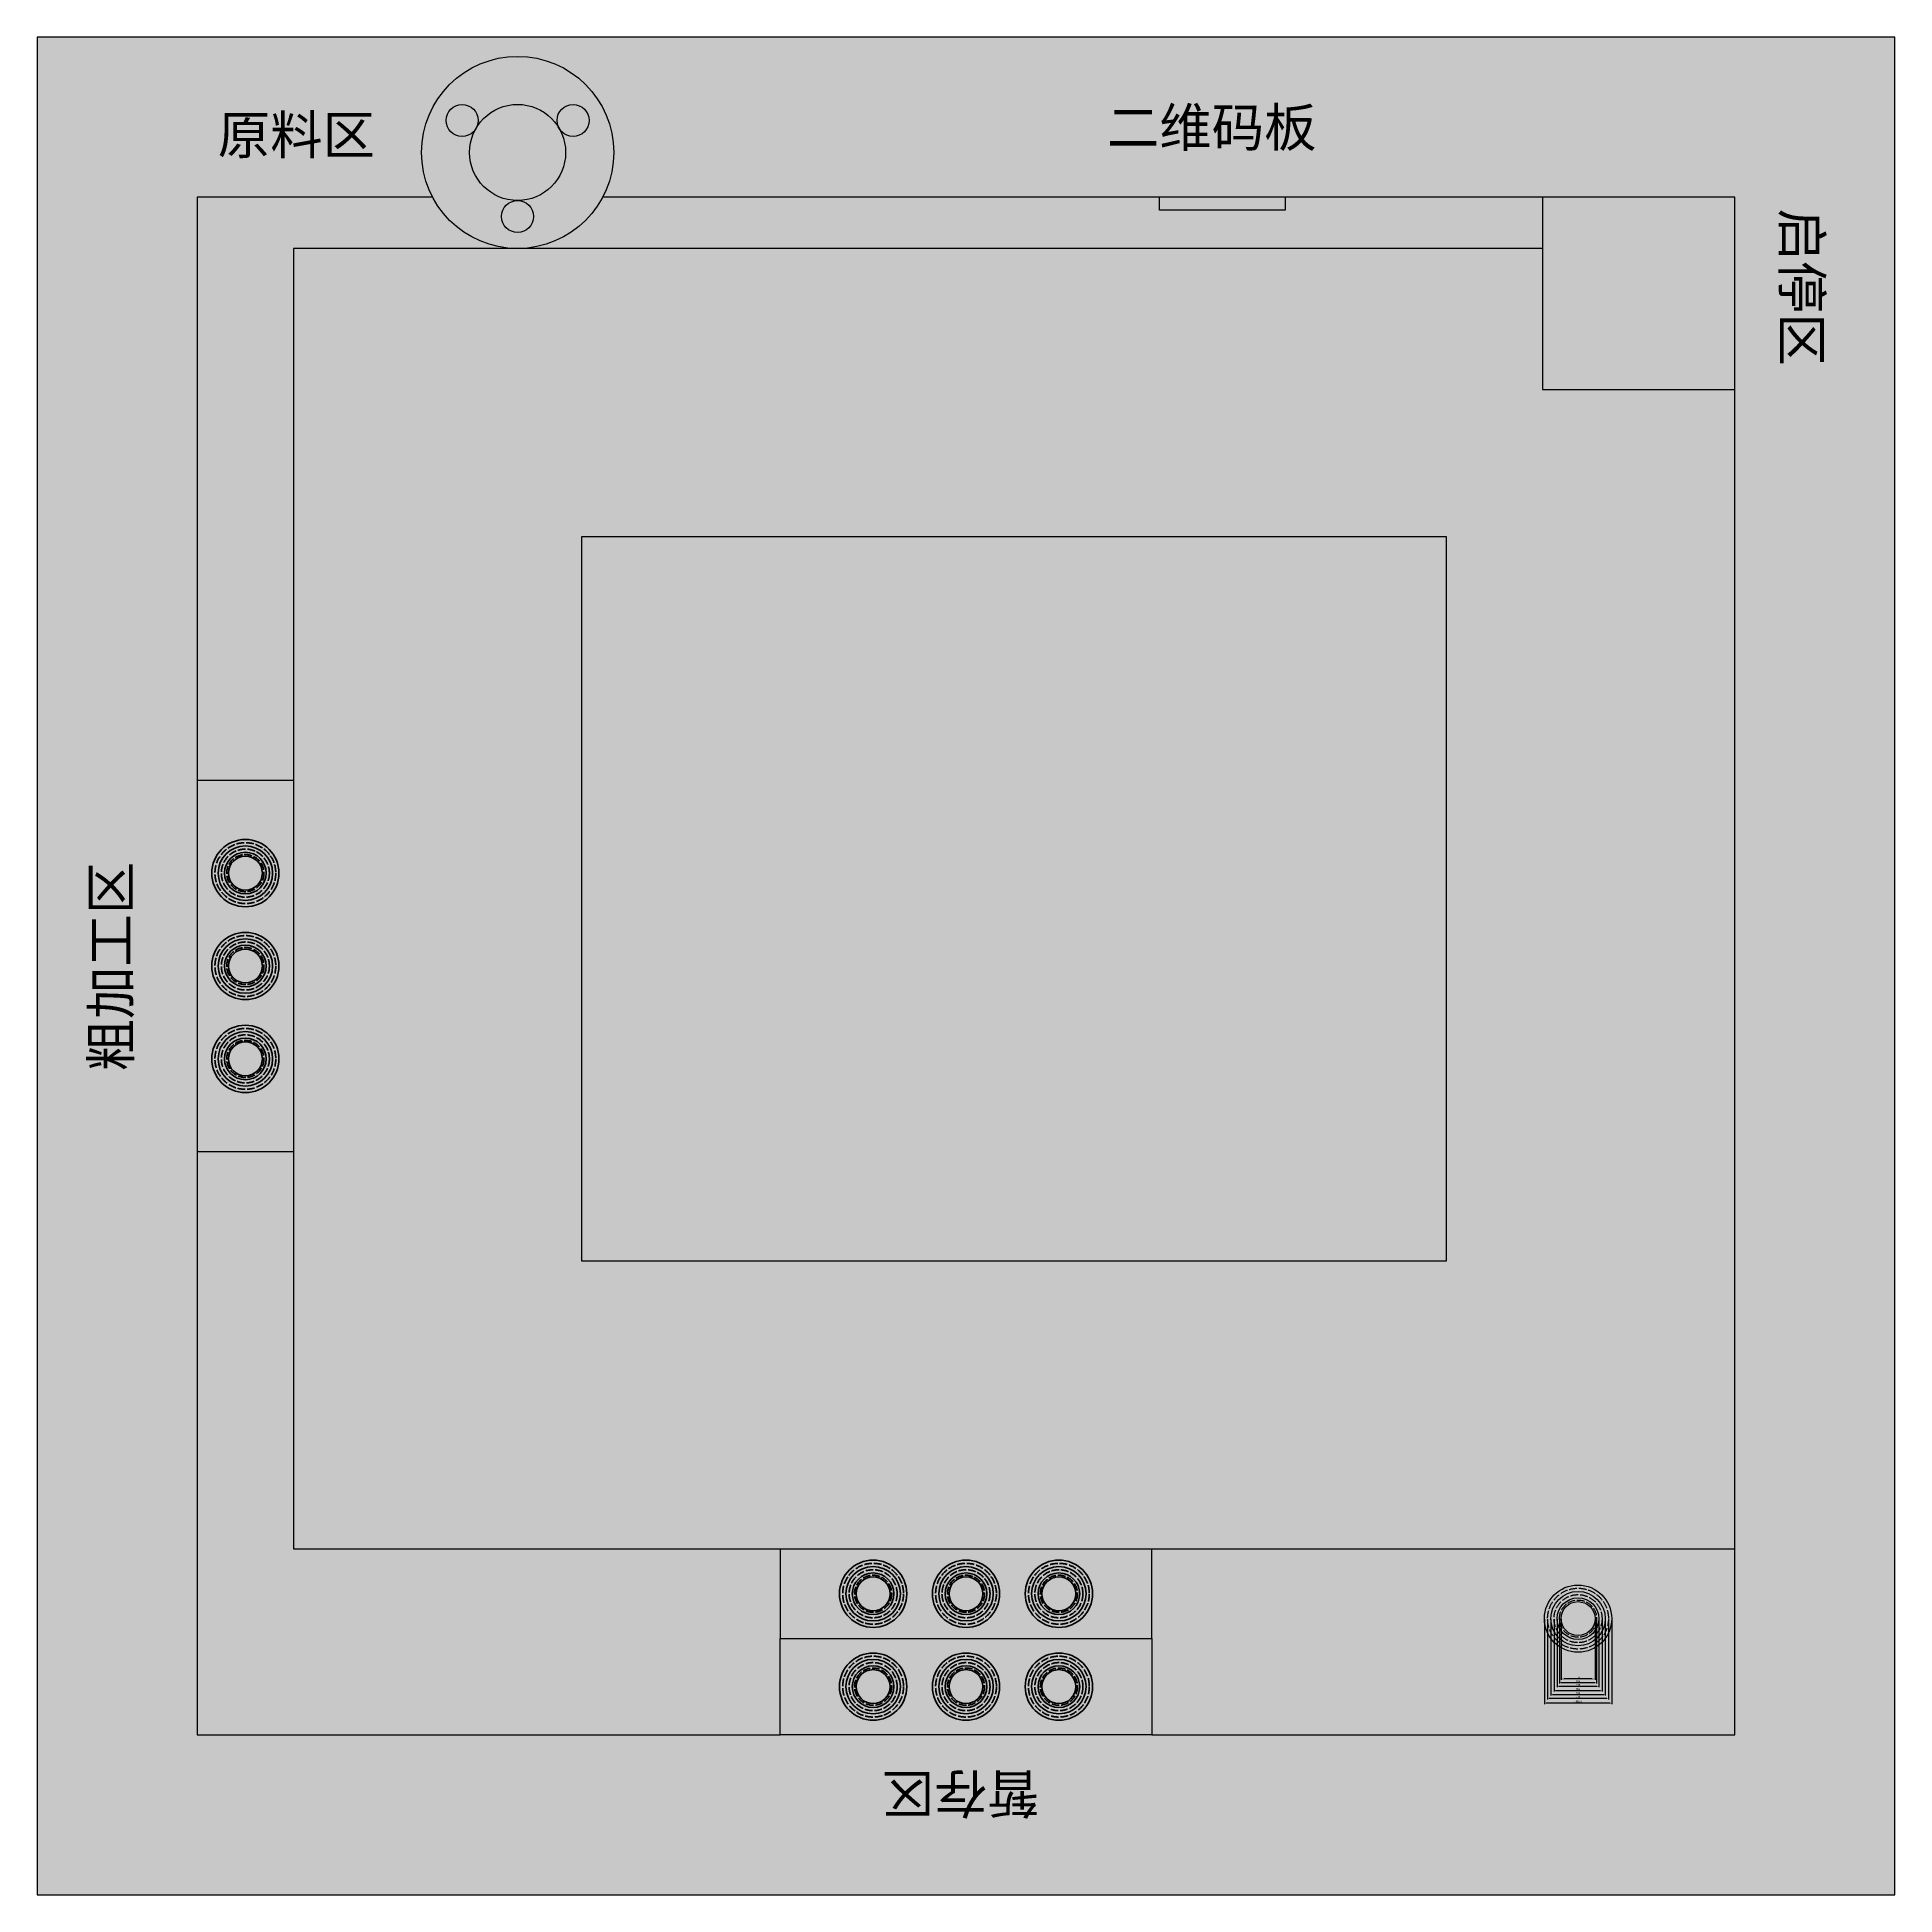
# Model space of a CAD drawing. Header units: millimetres. Extents: x 233 to 3133, y 287 to 3187.
import ezdxf

# ---------------------------------------------------------------- set-up
doc = ezdxf.new("R2010")
doc.units = ezdxf.units.MM
doc.linetypes.add('ACAD_ISO02W100', pattern=[15, 12, -3])
doc.layers.add('1', color=7, linetype='Continuous')
doc.layers.add('2', color=7, linetype='Continuous')
doc.styles.get("Standard").update_dxf_attribs({"font": 'arial.ttf'})
doc.dimstyles.new('ISO-25', dxfattribs={"dimtxt": 2.5, "dimasz": 2.5, "dimexe": 1.25, "dimexo": 0.625, "dimtad": 1, "dimtxsty": 'Standard', "dimcen": 2.5, "dimadec": 0, "dimazin": 0, "dimtfac": 1, "dimtmove": 0, "dimatfit": 3, "dimfxl": 1, "dimarcsym": 0})

# ---------------------------------------------------------------- blocks, each defined once
blk = doc.blocks.new('色环')
at = {"color": 1, "lineweight": 100}
for radius in [52.5, 42.5, 32.5, 26.5]:
    blk.add_circle((4616.6, 306.2), radius, dxfattribs=at)
at = {"color": 1, "linetype": 'ACAD_ISO02W100', "lineweight": 100}
for radius in [47.5, 37.5, 29]:
    blk.add_circle((4616.6, 306.2), radius, dxfattribs=at)
at = {"color": 3, "lineweight": 100}
for radius in [52.5, 42.5, 32.5, 26.5]:
    blk.add_circle((4761.6, 306.2), radius, dxfattribs=at)
at = {"color": 3, "linetype": 'ACAD_ISO02W100', "lineweight": 100}
for radius in [47.5, 37.5, 29]:
    blk.add_circle((4761.6, 306.2), radius, dxfattribs=at)
at = {"color": 5, "lineweight": 100}
for radius in [52.5, 42.5, 32.5, 26.5]:
    blk.add_circle((4906.6, 306.2), radius, dxfattribs=at)
at = {"color": 5, "linetype": 'ACAD_ISO02W100', "lineweight": 100}
for radius in [47.5, 37.5, 29]:
    blk.add_circle((4906.6, 306.2), radius, dxfattribs=at)
blk = doc.blocks.new('*D3')
at = {"layer": '2', "color": 0, "lineweight": -2, "transparency": 16777216}
for p, q in [((2606, 717.6), (2606, 611)), ((2671, 717.6), (2671, 611)), ((2668.5, 612.3), (2608.5, 612.3))]:
    blk.add_line(p, q, dxfattribs=at)
at = {"layer": '2', "color": 0, "transparency": 16777216}
for points in [[(2608.5, 612.7), (2608.5, 611.9), (2606, 612.3)], [(2668.5, 612.7), (2668.5, 611.9), (2671, 612.3)]]:
    blk.add_solid(points, dxfattribs=at)
at = {"layer": 'Defpoints', "color": 0, "transparency": 16777216}
for p in [(2606, 718.2), (2671, 718.2), (2606, 612.3)]:
    blk.add_point(p, dxfattribs=at)
at = {"layer": '2', "color": 0, "transparency": 16777216, "insert": (2638.5, 614.5), "char_height": 2.5, "attachment_point": 5}
blk.add_mtext('{\\fSimSun|b0|i0|c134|p2;三环}', dxfattribs=at)
blk = doc.blocks.new('*D4')
at = {"layer": '2', "color": 0, "lineweight": -2, "transparency": 16777216}
for p, q in [((2612, 717.6), (2612, 622.7)), ((2665, 717.6), (2665, 622.7)), ((2660, 624), (2617, 624))]:
    blk.add_line(p, q, dxfattribs=at)
at = {"layer": '2', "color": 0, "transparency": 16777216}
for points in [[(2617, 624.8), (2617, 623.2), (2612, 624)], [(2660, 624.8), (2660, 623.2), (2665, 624)]]:
    blk.add_solid(points, dxfattribs=at)
at = {"layer": 'Defpoints', "color": 0, "transparency": 16777216}
for p in [(2612, 718.2), (2665, 718.2), (2612, 624)]:
    blk.add_point(p, dxfattribs=at)
at = {"layer": '2', "color": 0, "transparency": 16777216, "insert": (2638.5, 626.2), "char_height": 2.5, "attachment_point": 5}
blk.add_mtext('{\\fSimSun|b0|i0|c134|p2;一环}', dxfattribs=at)
blk = doc.blocks.new('*D5')
at = {"layer": '2', "color": 0, "lineweight": -2, "transparency": 16777216}
for p, q in [((2609.5, 717.6), (2609.5, 616.9)), ((2667.5, 717.6), (2667.5, 616.9)), ((2665, 618.2), (2612, 618.2))]:
    blk.add_line(p, q, dxfattribs=at)
at = {"layer": '2', "color": 0, "transparency": 16777216}
for points in [[(2612, 618.6), (2612, 617.8), (2609.5, 618.2)], [(2665, 618.6), (2665, 617.8), (2667.5, 618.2)]]:
    blk.add_solid(points, dxfattribs=at)
at = {"layer": 'Defpoints', "color": 0, "transparency": 16777216}
for p in [(2609.5, 718.2), (2667.5, 718.2), (2609.5, 618.2)]:
    blk.add_point(p, dxfattribs=at)
at = {"layer": '2', "color": 0, "transparency": 16777216, "insert": (2638.5, 620.4), "char_height": 2.5, "attachment_point": 5}
blk.add_mtext('{\\fSimSun|b0|i0|c134|p2;二环}', dxfattribs=at)
blk = doc.blocks.new('*D6')
at = {"layer": '2', "color": 0, "lineweight": -2, "transparency": 16777216}
for p, q in [((2601, 717.6), (2601, 604.4)), ((2676, 717.6), (2676, 604.4)), ((2673.5, 605.6), (2603.5, 605.6))]:
    blk.add_line(p, q, dxfattribs=at)
at = {"layer": '2', "color": 0, "transparency": 16777216}
for points in [[(2603.5, 606), (2603.5, 605.2), (2601, 605.6)], [(2673.5, 606), (2673.5, 605.2), (2676, 605.6)]]:
    blk.add_solid(points, dxfattribs=at)
at = {"layer": 'Defpoints', "color": 0, "transparency": 16777216}
for p in [(2601, 718.2), (2676, 718.2), (2601, 605.6)]:
    blk.add_point(p, dxfattribs=at)
at = {"layer": '2', "color": 0, "transparency": 16777216, "insert": (2638.5, 607.8), "char_height": 2.5, "attachment_point": 5}
blk.add_mtext('{\\fSimSun|b0|i0|c134|p2;四环}', dxfattribs=at)
blk = doc.blocks.new('*D7')
at = {"layer": '2', "color": 0, "lineweight": -2, "transparency": 16777216}
for p, q in [((2596, 717.6), (2596, 598.1)), ((2681, 717.6), (2681, 598.1)), ((2678.5, 599.3), (2598.5, 599.3))]:
    blk.add_line(p, q, dxfattribs=at)
at = {"layer": '2', "color": 0, "transparency": 16777216}
for points in [[(2598.5, 599.8), (2598.5, 598.9), (2596, 599.3)], [(2678.5, 599.8), (2678.5, 598.9), (2681, 599.3)]]:
    blk.add_solid(points, dxfattribs=at)
at = {"layer": 'Defpoints', "color": 0, "transparency": 16777216}
for p in [(2596, 718.2), (2681, 718.2), (2596, 599.3)]:
    blk.add_point(p, dxfattribs=at)
at = {"layer": '2', "color": 0, "transparency": 16777216, "insert": (2638.5, 601.5), "char_height": 2.5, "attachment_point": 5}
blk.add_mtext('{\\fSimSun|b0|i0|c134|p2;五环}', dxfattribs=at)
blk = doc.blocks.new('*D8')
at = {"layer": '2', "color": 0, "lineweight": -2, "transparency": 16777216}
for p, q in [((2591, 717.6), (2591, 592.1)), ((2686, 717.6), (2686, 592.1)), ((2683.5, 593.4), (2593.5, 593.4))]:
    blk.add_line(p, q, dxfattribs=at)
at = {"layer": '2', "color": 0, "transparency": 16777216}
for points in [[(2593.5, 593.8), (2593.5, 593), (2591, 593.4)], [(2683.5, 593.8), (2683.5, 593), (2686, 593.4)]]:
    blk.add_solid(points, dxfattribs=at)
at = {"layer": 'Defpoints', "color": 0, "transparency": 16777216}
for p in [(2591, 718.2), (2686, 718.2), (2591, 593.4)]:
    blk.add_point(p, dxfattribs=at)
at = {"layer": '2', "color": 0, "transparency": 16777216, "insert": (2638.5, 595.6), "char_height": 2.5, "attachment_point": 5}
blk.add_mtext('{\\fSimSun|b0|i0|c134|p2;六环}', dxfattribs=at)
blk = doc.blocks.new('*D9')
at = {"layer": '2', "color": 0, "lineweight": -2, "transparency": 16777216}
for p, q in [((2586, 717.6), (2586, 584.9)), ((2691, 717.6), (2691, 584.9)), ((2688.5, 586.1), (2588.5, 586.1))]:
    blk.add_line(p, q, dxfattribs=at)
at = {"layer": '2', "color": 0, "transparency": 16777216}
for points in [[(2588.5, 586.6), (2588.5, 585.7), (2586, 586.1)], [(2688.5, 586.6), (2688.5, 585.7), (2691, 586.1)]]:
    blk.add_solid(points, dxfattribs=at)
at = {"layer": 'Defpoints', "color": 0, "transparency": 16777216}
for p in [(2586, 718.2), (2691, 718.2), (2586, 586.1)]:
    blk.add_point(p, dxfattribs=at)
at = {"layer": '2', "color": 0, "transparency": 16777216, "insert": (2638.5, 588.4), "char_height": 2.5, "attachment_point": 5}
blk.add_mtext('{\\fSimSun|b0|i0|c134|p2;六环以外}', dxfattribs=at)
blk = doc.blocks.new('细分环')
at = {"color": 18, "true_color": 0x000000}
for radius in [52.5, 42.5, 32.5, 26.5]:
    blk.add_circle((6590.9, 2799.7), radius, dxfattribs=at)
at = {"color": 18, "linetype": 'ACAD_ISO02W100', "true_color": 0x000000}
for radius in [47.5, 37.5, 29]:
    blk.add_circle((6590.9, 2799.7), radius, dxfattribs=at)
blk = doc.blocks.new('*U10')
at = {"layer": '2'}
blk.add_circle((0, 0), 25, dxfattribs=at)
blk = doc.blocks.new('*U11')
at = {"layer": '2', "color": 0, "linetype": 'ByBlock', "lineweight": -2, "transparency": 16777216}
for p, rotation in [((1756.5, 4095.3), 240), ((1929.7, 4095.3), 120)]:
    blk.add_blockref('*U10', p, dxfattribs=dict(at, rotation=rotation))
blk.add_blockref('*U10', (1843.1, 3945.3), dxfattribs=at)

msp = doc.modelspace()

# ---------------------------------------------------------------- hatches: boundary and pattern name
at = {"true_color": 0xffffff}
h = msp.add_hatch(color=7, dxfattribs=at)
h.dxf.hatch_style = 1
h.paths.add_polyline_path([(833.044, 3007.004, 1), (1133.044, 3007.004, 1)])
h = msp.add_hatch(color=2)
h.dxf.hatch_style = 1
h.paths.add_polyline_path([(483.044, 2027.004), (633.044, 2027.004), (633.044, 2857.004), (983.044, 2857.004, -0.27817928), (850.379, 2937.004), (483.044, 2937.004)])
h.paths.add_polyline_path([(2583.044, 2857.004), (2583.044, 2937.004), (2181.044, 2937.004), (2181.044, 2917.004), (1985.044, 2917.004), (1985.044, 2937.004), (1115.709, 2937.004, -0.27817928), (983.044, 2857.004)])
h.paths.add_polyline_path([(2883.044, 827.004), (1973.044, 827.004), (1973.044, 687.004), (1973.044, 537.004), (2883.044, 537.004)])
h.paths.add_polyline_path([(633.044, 1447.004), (483.044, 1447.004), (483.044, 537.004), (1393.044, 537.004), (1393.044, 687.004), (1393.044, 827.004), (633.044, 827.004)])
at = {"true_color": 0x000000}
h = msp.add_hatch(color=18, dxfattribs=at)
h.dxf.hatch_style = 1
h.paths.add_polyline_path([(1985.044, 2937.004), (1985.044, 2917.004), (2181.044, 2917.004), (2181.044, 2937.004)])
h = msp.add_hatch(color=5)
h.dxf.hatch_style = 1
h.paths.add_polyline_path([(2883.044, 2937.004), (2583.044, 2937.004), (2583.044, 2637.004), (2883.044, 2637.004)])
at = {"true_color": 0xf8f6e7}
h = msp.add_hatch(color=7, dxfattribs=at)
h.dxf.hatch_style = 1
h.paths.add_polyline_path([(2583.044, 2637.004), (2583.044, 2857.004), (633.044, 2857.004), (633.044, 1447.004), (633.044, 827.004), (1393.044, 827.004), (2883.044, 827.004), (2883.044, 2637.004)])
h.paths.add_polyline_path([(2433.044, 2407.004), (2433.044, 1277.004), (1083.044, 1277.004), (1083.044, 2407.004)], flags=16)
h = msp.add_hatch(color=2)
h.dxf.hatch_style = 1
h.paths.add_polyline_path([(1083.044, 1277.004), (2433.044, 1277.004), (2433.044, 2407.004), (1083.044, 2407.004)])
at = {"true_color": 0xffffff}
h = msp.add_hatch(color=7, dxfattribs=at)
h.dxf.hatch_style = 1
h.paths.add_polyline_path([(1973.044, 827.004), (1393.044, 827.004), (1393.044, 687.004), (1973.044, 687.004)])
h.paths.add_polyline_path([(1973.044, 687.004), (1393.044, 687.004), (1393.044, 537.004), (1973.044, 537.004)])
h.paths.add_polyline_path([(633.044, 2027.004), (483.044, 2027.004), (483.044, 1447.004), (633.044, 1447.004)])
at = {"layer": '2'}
h = msp.add_hatch(color=253, dxfattribs=at)
h.dxf.hatch_style = 1
h.paths.add_polyline_path([(233.044, 287.004), (3133.044, 287.004), (3133.044, 3187.004), (233.044, 3187.004)])
h.paths.add_polyline_path([(483.044, 2937.004), (850.379, 2937.004, -0.12197916), (833.044, 3007.004, -1), (1133.044, 3007.004, -0.12197916), (1115.709, 2937.004), (2583.044, 2937.004), (2883.044, 2937.004), (2883.044, 2637.004), (2883.044, 537.004), (1973.044, 537.004), (1393.044, 537.004), (483.044, 537.004), (483.044, 1447.004)], flags=16)
h.paths.add_polyline_path([(610.544, 1882.004, -1), (505.544, 1882.004, -1)], flags=0)
h.paths.add_polyline_path([(958.044, 2907.004, -0.41421356), (983.044, 2932.004, -0.41421356), (908.044, 3007.004, -0.1316525), (918.092, 3044.504, -0.76732699), (871.441, 3057.004, -1), (921.441, 3057.004, -0.1316525), (918.092, 3044.504, -0.57735027), (1047.996, 3044.504, -0.1316525), (1044.647, 3057.004, -1), (1094.647, 3057.004, -0.76732699), (1047.996, 3044.504, -0.1316525), (1058.044, 3007.004, -0.41421356), (983.044, 2932.004, -0.41421356), (1008.044, 2907.004, -1)], flags=0)
h.paths.add_polyline_path([(1083.044, 2407.004), (2433.044, 2407.004), (2433.044, 1277.004), (1083.044, 1277.004)], flags=0)
h.paths.add_polyline_path([(1590.544, 757.004, -1), (1485.544, 757.004, -1)], flags=0)
h.paths.add_polyline_path([(1590.544, 612.004, -1), (1485.544, 612.004, -1)], flags=0)
h.paths.add_polyline_path([(2691.033, 718.228, -1), (2586.033, 718.228, -1)], flags=0)
h.paths.add_polyline_path([(2634.354, 612.092), (2642.754, 612.092), (2642.754, 616.918), (2634.354, 616.918)], flags=8)
h.paths.add_polyline_path([(2634.326, 623.814), (2642.727, 623.814), (2642.727, 628.639), (2634.326, 628.639)], flags=8)
h.paths.add_polyline_path([(2634.326, 617.987), (2642.727, 617.987), (2642.727, 622.813), (2634.326, 622.813)], flags=8)
h.paths.add_polyline_path([(2634.186, 605.451), (2642.587, 605.451), (2642.587, 610.276), (2634.186, 610.276)], flags=8)
h.paths.add_polyline_path([(2634.326, 599.157), (2642.727, 599.157), (2642.727, 603.983), (2634.326, 603.983)], flags=8)
h.paths.add_polyline_path([(2634.34, 593.192), (2642.741, 593.192), (2642.741, 598.018), (2634.34, 598.018)], flags=8)
h.paths.add_polyline_path([(2630.785, 585.994), (2646.337, 585.994), (2646.337, 590.819), (2630.785, 590.819)], flags=8)
h.paths.add_polyline_path([(415.823, 1554.077), (415.823, 1927.317), (300.013, 1927.317), (300.013, 1554.077)], flags=24)
h.paths.add_polyline_path([(1818.684, 512.218), (1531.253, 512.218), (1531.253, 396.408), (1818.684, 396.408)], flags=24)
h.paths.add_polyline_path([(1883.226, 2978.701), (2256.466, 2978.701), (2256.466, 3094.511), (1883.226, 3094.511)], flags=24)
h.paths.add_polyline_path([(494.585, 2967.402), (782.015, 2967.402), (782.015, 3083.212), (494.585, 3083.212)], flags=24)
h.paths.add_polyline_path([(2920.419, 2939.596), (2920.419, 2652.165), (3036.229, 2652.165), (3036.229, 2939.596)], flags=24)
h = msp.add_hatch(color=3, dxfattribs=at)
h.dxf.hatch_style = 1
h.paths.add_polyline_path([(921.441, 3057.004, 1), (871.441, 3057.004, 1)])
h = msp.add_hatch(color=5, dxfattribs=at)
h.dxf.hatch_style = 1
h.paths.add_polyline_path([(1094.647, 3057.004, 1), (1044.647, 3057.004, 1)])
h = msp.add_hatch(color=1, dxfattribs=at)
h.dxf.hatch_style = 1
h.paths.add_polyline_path([(958.044, 2907.004, 1), (1008.044, 2907.004, 1)])

# ---------------------------------------------------------------- linework, layer by layer
for p, q in [((1985.044, 2917.004), (1985.044, 2937.004)), ((2181.044, 2937.004), (2181.044, 2917.004)), ((2181.044, 2917.004), (1985.044, 2917.004))]:
    msp.add_line(p, q)
for points in [[(233.044, 287.004), (3133.044, 287.004), (3133.044, 3187.004), (233.044, 3187.004)], [(2883.044, 2937.004), (2583.044, 2937.004), (2583.044, 2637.004), (2883.044, 2637.004)], [(1083.044, 2407.004), (1083.044, 1277.004), (2433.044, 1277.004), (2433.044, 2407.004)], [(1973.044, 537.004), (1393.044, 537.004), (1393.044, 687.004), (1973.044, 687.004)]]:
    msp.add_lwpolyline(points, close=True)
for points in [[(850.379, 2937.004), (483.044, 2937.004), (483.044, 1447.004)], [(2583.044, 2937.004), (1115.709, 2937.004)], [(2583.044, 2857.004), (633.044, 2857.004), (633.044, 1447.004), (633.044, 827.004), (1393.044, 827.004), (2883.044, 827.004)], [(1973.044, 537.004), (2883.044, 537.004), (2883.044, 2637.004)], [(483.044, 2027.004), (633.044, 2027.004)], [(633.044, 1447.004), (483.044, 1447.004), (483.044, 537.004), (1393.044, 537.004)], [(1393.044, 827.004), (1393.044, 687.004)], [(1973.044, 687.004), (1973.044, 827.004)]]:
    msp.add_lwpolyline(points)
msp.add_circle((983.044, 3007.004), 150)
msp.add_circle((983.044, 3007.004), 75, dxfattribs=at)

# ---------------------------------------------------------------- block references
msp.add_blockref('*U11', (-860.087, -1038.307), dxfattribs=at)
for p, rotation in [((864.273, -3024.606), 90), ((6444.654, 1063.232), 180), ((6444.654, 918.232), 180)]:
    msp.add_blockref('色环', p, dxfattribs=dict(at, rotation=rotation))
at = {"layer": '2', "color": 18, "true_color": 0x000000}
msp.add_blockref('细分环', (-3952.406, -2081.514), dxfattribs=at)

# ---------------------------------------------------------------- texts
at = {"color": 250, "insert": (1797.65, 414.76), "char_height": 60, "attachment_point": 1, "rotation": 180, "bg_fill": 1, "box_fill_scale": 1.5, "bg_fill_color": 253, "bg_fill_transparency": 0}
msp.add_mtext_dynamic_manual_height_columns('{\\fSimSun|b0|i0|c134|p2;暂存区}', width=262.58989, gutter_width=12.5, heights=[0], dxfattribs=at)
at = {"layer": '1', "color": 250, "insert": (1902.919, 3076.159), "char_height": 60, "attachment_point": 1, "bg_fill": 1, "box_fill_scale": 1.5, "bg_fill_color": 253, "bg_fill_transparency": 0}
msp.add_mtext_dynamic_manual_height_columns('{\\fSimSun|b0|i0|c134|p2;二维码板}', width=347.42353, gutter_width=12.5, heights=[0], dxfattribs=at)
at = {"layer": '1', "color": 250, "lineweight": 9, "insert": (514.948, 3064.525), "char_height": 60, "attachment_point": 1, "bg_fill": 1, "box_fill_scale": 1.5, "bg_fill_color": 253, "bg_fill_transparency": 0}
msp.add_mtext_dynamic_manual_height_columns('{\\fSimSun|b0|i0|c134|p2;原料区}', width=267.59952, gutter_width=12.5, heights=[0], dxfattribs=at)
at = {"layer": '1', "color": 250, "insert": (3017.877, 2919.568), "char_height": 60, "attachment_point": 1, "rotation": 270, "bg_fill": 1, "box_fill_scale": 1.5, "bg_fill_color": 253, "bg_fill_transparency": 0}
msp.add_mtext_dynamic_manual_height_columns('{\\fSimSun|b0|i0|c134|p2;启停区}', width=261.47693, gutter_width=12.5, heights=[0], dxfattribs=at)
at = {"layer": '2', "color": 250, "insert": (318.029, 1572.429), "char_height": 60, "attachment_point": 1, "rotation": 90, "bg_fill": 1, "box_fill_scale": 1.5, "bg_fill_color": 253, "bg_fill_transparency": 0}
msp.add_mtext_dynamic_manual_height_columns('{\\fSimSun|b0|i0|c134|p2;粗加工区}', width=373.0243, gutter_width=12.5, heights=[0], dxfattribs=at)

# ---------------------------------------------------------------- dimensions: what is measured, and where the dimension line sits
at = {"layer": '2', "color": 18, "true_color": 0x000000}
for base, p1, p2, text, picture, middle in [((2586.033, 586.147), (2691.033, 718.228), (2586.033, 718.228), '{\\fSimSun|b0|i0|c134|p2;六环以外}', '*D9', (2638.533, 588.399)), ((2591.033, 593.374), (2686.033, 718.228), (2591.033, 718.228), '{\\fSimSun|b0|i0|c134|p2;六环}', '*D8', (2638.533, 595.612)), ((2596.033, 599.339), (2681.033, 718.228), (2596.033, 718.228), '{\\fSimSun|b0|i0|c134|p2;五环}', '*D7', (2638.533, 601.521)), ((2601.033, 605.632), (2676.033, 718.228), (2601.033, 718.228), '{\\fSimSun|b0|i0|c134|p2;四环}', '*D6', (2638.533, 607.835)), ((2609.533, 618.169), (2667.533, 718.228), (2609.533, 718.228), '{\\fSimSun|b0|i0|c134|p2;二环}', '*D5', (2638.533, 620.351))]:
    dim = msp.add_linear_dim(base=base, p1=p1, p2=p2, text=text, dimstyle='ISO-25', dxfattribs=at)
    dim.commit()
    dim.dimension.update_dxf_attribs({"geometry": picture, "text_midpoint": middle})
dim = msp.add_linear_dim(base=(2606.033, 612.274), p1=(2671.033, 718.228), p2=(2606.033, 718.228), text='{\\fSimSun|b0|i0|c134|p2;三环}', dimstyle='ISO-25', dxfattribs=at)
dim.commit()
dim.dimension.update_dxf_attribs({"geometry": '*D3', "text_midpoint": (2638.533, 612.274), "dimtype": 160})
dim = msp.add_linear_dim(base=(2612.033, 623.995), p1=(2665.033, 718.228), p2=(2612.033, 718.228), text='{\\fSimSun|b0|i0|c134|p2;一环}', dimstyle='ISO-25', override={"dimasz": 5}, dxfattribs=at)
dim.commit()
dim.dimension.update_dxf_attribs({"geometry": '*D4', "text_midpoint": (2638.533, 626.178)})

doc.saveas('drawing.dxf')
